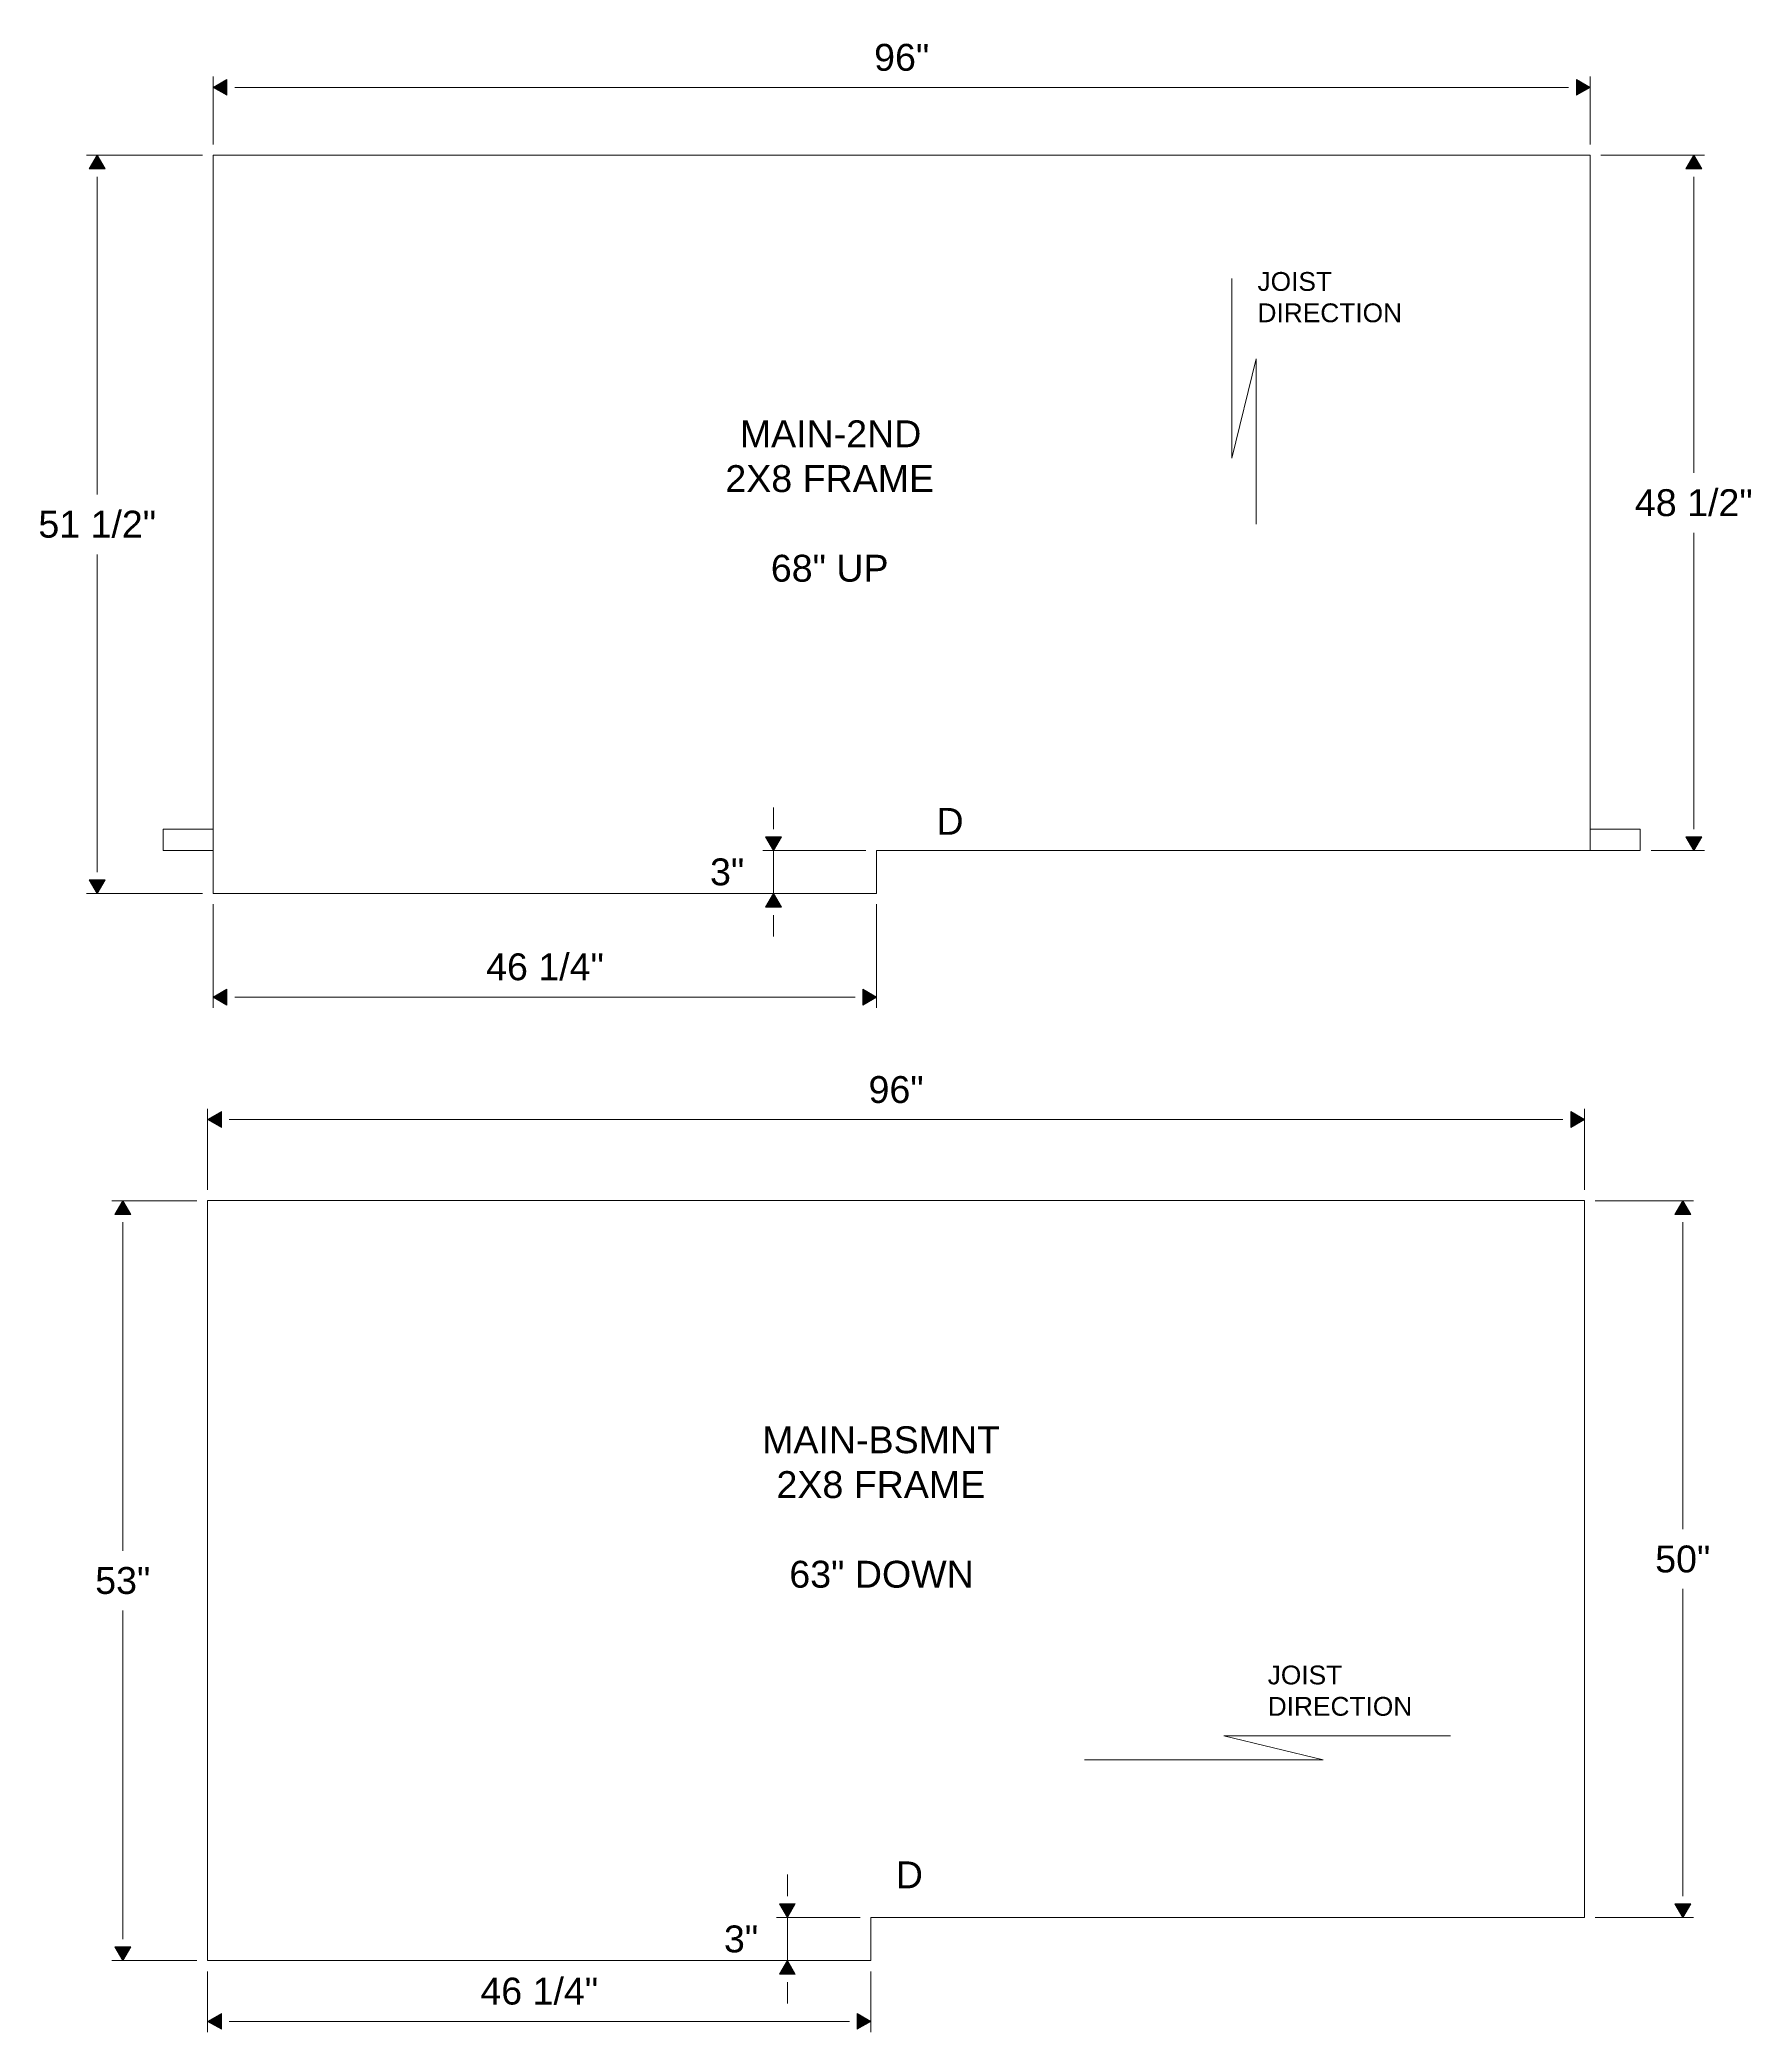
# Model space of a CAD drawing. Header units: inches. Extents: x -20237 to -17371, y 314 to 2010.
# Drawn here: x -17490 to -17370.7, y 1024.6 to 1163.5 of the extents above; entities that cross this region are included whole.
import ezdxf

# ---------------------------------------------------------------- set-up
doc = ezdxf.new("R2010")
doc.units = ezdxf.units.IN
doc.header["$MEASUREMENT"] = 0
doc.header["$PDMODE"] = 35
doc.layers.add('Dimension', color=3, linetype='Continuous', lineweight=9)
doc.layers.add('Plywood', color=6, linetype='Continuous', lineweight=18)
doc.styles.add('Dimension and Text', font='arial.ttf', dxfattribs={"height": 0.078125})
doc.dimstyles.new('Jerrod Dimension', dxfattribs={"dimscale": 0, "dimtxt": 0.078125, "dimasz": 0.0625, "dimexe": 0.03125, "dimexo": 0.03125, "dimgap": 0.046875, "dimtad": 1, "dimtih": 1, "dimtoh": 1, "dimdec": 4, "dimzin": 1, "dimdsep": 46, "dimlunit": 5, "dimtxsty": 'Dimension and Text', "dimblk": 'arrow', "dimcen": 2.421875, "dimclrd": 3, "dimclre": 3, "dimclrt": 3, "dimadec": 1, "dimazin": 0, "dimtfac": 1, "dimtdec": 4, "dimtmove": 2, "dimatfit": 3, "dimldrblk": 'arrow', "dimfxl": 1, "dimtfillclr": 256, "dimfrac": 2, "dimlwd": -1, "dimlwe": -1, "dimarcsym": 2})

# ---------------------------------------------------------------- blocks, each defined once
blk = doc.blocks.new('arrow')
at = {"layer": 'Dimension'}
blk.add_hatch(color=0, dxfattribs=at).paths.add_polyline_path([(0, 0), (-0.637, 0.368), (-0.637, -0.368)])
at = {"layer": 'Dimension', "color": 0}
for p, q in [((-0.637, -0.368), (-0.637, 0.368)), ((0, 0), (-0.637, 0.368)), ((-0.637, -0.368), (0, 0))]:
    blk.add_line(p, q, dxfattribs=at)
blk = doc.blocks.new('*D559')
at = {"layer": 'Defpoints', "color": 0, "transparency": 16777216}
for p in [(-17382.27, 1088.22), (-17478.27, 1082.56), (-17382.27, 1082.56)]:
    blk.add_point(p, dxfattribs=at)
at = {"layer": 'Dimension', "color": 3, "transparency": 16777216}
for p, q in [((-17478.27, 1083.31), (-17478.27, 1088.97)), ((-17476.77, 1088.22), (-17383.77, 1088.22)), ((-17382.27, 1083.31), (-17382.27, 1088.97))]:
    blk.add_line(p, q, dxfattribs=at)
at = {"layer": 'Dimension', "color": 3, "transparency": 16777216, "xscale": 1.5, "yscale": 1.5, "zscale": 1.5, "rotation": 180}
blk.add_blockref('arrow', (-17478.27, 1088.22), dxfattribs=at)
at = {"layer": 'Dimension', "color": 3, "transparency": 16777216, "xscale": 1.5, "yscale": 1.5, "zscale": 1.5}
blk.add_blockref('arrow', (-17382.27, 1088.22), dxfattribs=at)
at = {"layer": 'Dimension', "color": 3, "transparency": 16777216, "insert": (-17430.27, 1090.3), "char_height": 1.875, "attachment_point": 5, "style": 'Dimension and Text'}
blk.add_mtext('96"', dxfattribs=at)
blk = doc.blocks.new('*D560')
at = {"layer": 'Defpoints', "color": 0, "transparency": 16777216}
for p in [(-17382.27, 1082.56), (-17382.27, 1032.56), (-17375.42, 1032.56)]:
    blk.add_point(p, dxfattribs=at)
at = {"layer": 'Dimension', "color": 3, "transparency": 16777216}
for p, q in [((-17381.52, 1082.56), (-17374.67, 1082.56)), ((-17375.42, 1081.06), (-17375.42, 1059.65)), ((-17375.42, 1034.06), (-17375.42, 1055.48)), ((-17381.52, 1032.56), (-17374.67, 1032.56))]:
    blk.add_line(p, q, dxfattribs=at)
at = {"layer": 'Dimension', "color": 3, "transparency": 16777216, "xscale": 1.5, "yscale": 1.5, "zscale": 1.5}
for p, rotation in [((-17375.42, 1082.56), 90), ((-17375.42, 1032.56), 270)]:
    blk.add_blockref('arrow', p, dxfattribs=dict(at, rotation=rotation))
at = {"layer": 'Dimension', "color": 3, "transparency": 16777216, "insert": (-17375.42, 1057.56), "char_height": 1.875, "attachment_point": 5, "style": 'Dimension and Text'}
blk.add_mtext('50"', dxfattribs=at)
blk = doc.blocks.new('*D561')
at = {"layer": 'Defpoints', "color": 0, "transparency": 16777216}
for p in [(-17478.27, 1082.56), (-17484.19, 1029.56), (-17478.27, 1029.56)]:
    blk.add_point(p, dxfattribs=at)
at = {"layer": 'Dimension', "color": 3, "transparency": 16777216}
for p, q in [((-17479.02, 1082.56), (-17484.94, 1082.56)), ((-17484.19, 1081.06), (-17484.19, 1058.15)), ((-17484.19, 1031.06), (-17484.19, 1053.98)), ((-17479.02, 1029.56), (-17484.94, 1029.56))]:
    blk.add_line(p, q, dxfattribs=at)
at = {"layer": 'Dimension', "color": 3, "transparency": 16777216, "xscale": 1.5, "yscale": 1.5, "zscale": 1.5}
for p, rotation in [((-17484.19, 1082.56), 90), ((-17484.19, 1029.56), 270)]:
    blk.add_blockref('arrow', p, dxfattribs=dict(at, rotation=rotation))
at = {"layer": 'Dimension', "color": 3, "transparency": 16777216, "insert": (-17484.19, 1056.06), "char_height": 1.875, "attachment_point": 5, "style": 'Dimension and Text'}
blk.add_mtext('53"', dxfattribs=at)
blk = doc.blocks.new('*D562')
at = {"layer": 'Defpoints', "color": 0, "transparency": 16777216}
for p in [(-17478.27, 1029.56), (-17432.02, 1029.56), (-17432.02, 1025.32)]:
    blk.add_point(p, dxfattribs=at)
at = {"layer": 'Dimension', "color": 3, "transparency": 16777216}
for p, q in [((-17478.27, 1028.81), (-17478.27, 1024.57)), ((-17432.02, 1028.81), (-17432.02, 1024.57)), ((-17476.77, 1025.32), (-17433.52, 1025.32))]:
    blk.add_line(p, q, dxfattribs=at)
at = {"layer": 'Dimension', "color": 3, "transparency": 16777216, "xscale": 1.5, "yscale": 1.5, "zscale": 1.5, "rotation": 180}
blk.add_blockref('arrow', (-17478.27, 1025.32), dxfattribs=at)
at = {"layer": 'Dimension', "color": 3, "transparency": 16777216, "xscale": 1.5, "yscale": 1.5, "zscale": 1.5}
blk.add_blockref('arrow', (-17432.02, 1025.32), dxfattribs=at)
at = {"layer": 'Dimension', "color": 3, "transparency": 16777216, "insert": (-17455.15, 1027.42), "char_height": 1.875, "attachment_point": 5, "style": 'Dimension and Text'}
blk.add_mtext('46 1/4"', dxfattribs=at)
blk = doc.blocks.new('Joist-Horizontal')
at = {"layer": 'Plywood'}
blk.add_lwpolyline([(-13.19, -0.84), (3.46, -0.84), (-3.46, 0.84), (12.33, 0.84)], dxfattribs=at)
at = {"layer": 'Plywood', "insert": (-0.41, 5.74), "char_height": 1.312, "attachment_point": 1, "style": 'Dimension and Text'}
blk.add_mtext_dynamic_manual_height_columns('JOIST\\PDIRECTION', width=8.9466, gutter_width=6.56, heights=[0], dxfattribs=at)
blk = doc.blocks.new('Joist-Veritcal')
at = {"layer": 'Plywood'}
blk.add_lwpolyline([(-0.84, 9.08), (-0.84, -3.46), (0.84, 3.46), (0.84, -8.06)], dxfattribs=at)
at = {"layer": 'Plywood', "insert": (0.94, 9.52), "char_height": 1.312, "attachment_point": 1, "style": 'Dimension and Text'}
blk.add_mtext_dynamic_manual_height_columns('JOIST\\PDIRECTION', width=8.9466, gutter_width=6.56, heights=[0], dxfattribs=at)
blk = doc.blocks.new('*D564')
at = {"layer": 'Defpoints', "color": 0, "transparency": 16777216}
for p in [(-17381.88, 1160.21), (-17477.88, 1155.48), (-17381.88, 1155.48)]:
    blk.add_point(p, dxfattribs=at)
at = {"layer": 'Dimension', "color": 3, "transparency": 16777216}
for p, q in [((-17477.88, 1156.23), (-17477.88, 1160.96)), ((-17381.88, 1156.23), (-17381.88, 1160.96)), ((-17476.38, 1160.21), (-17383.38, 1160.21))]:
    blk.add_line(p, q, dxfattribs=at)
at = {"layer": 'Dimension', "color": 3, "transparency": 16777216, "xscale": 1.5, "yscale": 1.5, "zscale": 1.5, "rotation": 180}
blk.add_blockref('arrow', (-17477.88, 1160.21), dxfattribs=at)
at = {"layer": 'Dimension', "color": 3, "transparency": 16777216, "xscale": 1.5, "yscale": 1.5, "zscale": 1.5}
blk.add_blockref('arrow', (-17381.88, 1160.21), dxfattribs=at)
at = {"layer": 'Dimension', "color": 3, "transparency": 16777216, "insert": (-17429.88, 1162.29), "char_height": 1.875, "attachment_point": 5, "style": 'Dimension and Text'}
blk.add_mtext('96"', dxfattribs=at)
blk = doc.blocks.new('*D565')
at = {"layer": 'Defpoints', "color": 0, "transparency": 16777216}
for p in [(-17381.88, 1155.48), (-17378.38, 1106.98), (-17374.65, 1106.98)]:
    blk.add_point(p, dxfattribs=at)
at = {"layer": 'Dimension', "color": 3, "transparency": 16777216}
for p, q in [((-17381.13, 1155.48), (-17373.9, 1155.48)), ((-17374.65, 1153.98), (-17374.65, 1133.32)), ((-17374.65, 1108.48), (-17374.65, 1129.13)), ((-17377.63, 1106.98), (-17373.9, 1106.98))]:
    blk.add_line(p, q, dxfattribs=at)
at = {"layer": 'Dimension', "color": 3, "transparency": 16777216, "xscale": 1.5, "yscale": 1.5, "zscale": 1.5}
for p, rotation in [((-17374.65, 1155.48), 90), ((-17374.65, 1106.98), 270)]:
    blk.add_blockref('arrow', p, dxfattribs=dict(at, rotation=rotation))
at = {"layer": 'Dimension', "color": 3, "transparency": 16777216, "insert": (-17374.65, 1131.23), "char_height": 1.875, "attachment_point": 5, "style": 'Dimension and Text'}
blk.add_mtext('48 1/2"', dxfattribs=at)
blk = doc.blocks.new('*D566')
at = {"layer": 'Defpoints', "color": 0, "transparency": 16777216}
for p in [(-17477.88, 1155.48), (-17485.97, 1103.98), (-17477.88, 1103.98)]:
    blk.add_point(p, dxfattribs=at)
at = {"layer": 'Dimension', "color": 3, "transparency": 16777216}
for p, q in [((-17478.63, 1155.48), (-17486.72, 1155.48)), ((-17485.97, 1153.98), (-17485.97, 1131.82)), ((-17485.97, 1105.48), (-17485.97, 1127.63)), ((-17478.63, 1103.98), (-17486.72, 1103.98))]:
    blk.add_line(p, q, dxfattribs=at)
at = {"layer": 'Dimension', "color": 3, "transparency": 16777216, "xscale": 1.5, "yscale": 1.5, "zscale": 1.5}
for p, rotation in [((-17485.97, 1155.48), 90), ((-17485.97, 1103.98), 270)]:
    blk.add_blockref('arrow', p, dxfattribs=dict(at, rotation=rotation))
at = {"layer": 'Dimension', "color": 3, "transparency": 16777216, "insert": (-17485.97, 1129.73), "char_height": 1.875, "attachment_point": 5, "style": 'Dimension and Text'}
blk.add_mtext('51 1/2"', dxfattribs=at)
blk = doc.blocks.new('*D567')
at = {"layer": 'Defpoints', "color": 0, "transparency": 16777216}
for p in [(-17477.88, 1103.98), (-17431.63, 1103.98), (-17431.63, 1096.76)]:
    blk.add_point(p, dxfattribs=at)
at = {"layer": 'Dimension', "color": 3, "transparency": 16777216}
for p, q in [((-17477.88, 1103.23), (-17477.88, 1096.01)), ((-17431.63, 1103.23), (-17431.63, 1096.01)), ((-17476.38, 1096.76), (-17433.13, 1096.76))]:
    blk.add_line(p, q, dxfattribs=at)
at = {"layer": 'Dimension', "color": 3, "transparency": 16777216, "xscale": 1.5, "yscale": 1.5, "zscale": 1.5, "rotation": 180}
blk.add_blockref('arrow', (-17477.88, 1096.76), dxfattribs=at)
at = {"layer": 'Dimension', "color": 3, "transparency": 16777216, "xscale": 1.5, "yscale": 1.5, "zscale": 1.5}
blk.add_blockref('arrow', (-17431.63, 1096.76), dxfattribs=at)
at = {"layer": 'Dimension', "color": 3, "transparency": 16777216, "insert": (-17454.75, 1098.86), "char_height": 1.875, "attachment_point": 5, "style": 'Dimension and Text'}
blk.add_mtext('46 1/4"', dxfattribs=at)
blk = doc.blocks.new('*D568')
at = {"layer": 'Defpoints', "color": 0, "transparency": 16777216}
for p in [(-17438.82, 1106.98), (-17431.63, 1106.98), (-17431.63, 1103.98)]:
    blk.add_point(p, dxfattribs=at)
at = {"layer": 'Dimension', "color": 3, "transparency": 16777216}
for p, q in [((-17438.82, 1108.48), (-17438.82, 1109.98)), ((-17432.38, 1106.98), (-17439.57, 1106.98)), ((-17438.82, 1103.98), (-17438.82, 1106.98)), ((-17432.38, 1103.98), (-17439.57, 1103.98)), ((-17438.82, 1102.48), (-17438.82, 1100.98))]:
    blk.add_line(p, q, dxfattribs=at)
at = {"layer": 'Dimension', "color": 3, "transparency": 16777216, "xscale": 1.5, "yscale": 1.5, "zscale": 1.5}
for p, rotation in [((-17438.82, 1106.98), 270), ((-17438.82, 1103.98), 90)]:
    blk.add_blockref('arrow', p, dxfattribs=dict(at, rotation=rotation))
at = {"layer": 'Dimension', "color": 3, "transparency": 16777216, "insert": (-17442.05, 1105.48), "char_height": 1.875, "attachment_point": 5, "style": 'Dimension and Text'}
blk.add_mtext('3"', dxfattribs=at)
blk = doc.blocks.new('*D569')
at = {"layer": 'Defpoints', "color": 0, "transparency": 16777216}
for p in [(-17432.02, 1032.56), (-17437.85, 1029.56), (-17432.02, 1029.56)]:
    blk.add_point(p, dxfattribs=at)
at = {"layer": 'Dimension', "color": 3, "transparency": 16777216}
for p, q in [((-17437.85, 1034.06), (-17437.85, 1035.56)), ((-17432.77, 1032.56), (-17438.6, 1032.56)), ((-17437.85, 1032.56), (-17437.85, 1029.56)), ((-17432.77, 1029.56), (-17438.6, 1029.56)), ((-17437.85, 1028.06), (-17437.85, 1026.56))]:
    blk.add_line(p, q, dxfattribs=at)
at = {"layer": 'Dimension', "color": 3, "transparency": 16777216, "xscale": 1.5, "yscale": 1.5, "zscale": 1.5}
for p, rotation in [((-17437.85, 1032.56), 270), ((-17437.85, 1029.56), 90)]:
    blk.add_blockref('arrow', p, dxfattribs=dict(at, rotation=rotation))
at = {"layer": 'Dimension', "color": 3, "transparency": 16777216, "insert": (-17441.08, 1031.06), "char_height": 1.875, "attachment_point": 5, "style": 'Dimension and Text'}
blk.add_mtext('3"', dxfattribs=at)

msp = doc.modelspace()

# ---------------------------------------------------------------- linework, layer by layer
at = {"layer": 'Plywood'}
for points in [[(-17477.87861, 1106.97509), (-17477.87861, 1155.47509), (-17381.87861, 1155.47509), (-17381.87861, 1106.97509), (-17431.62861, 1106.97509), (-17431.62861, 1103.97509), (-17477.87861, 1103.97509)], [(-17477.87861, 1106.97509), (-17481.37861, 1106.97509), (-17481.37861, 1108.47509), (-17477.87861, 1108.47509)], [(-17381.87861, 1106.97509), (-17378.37861, 1106.97509), (-17378.37861, 1108.47509), (-17381.87861, 1108.47509)], [(-17478.27394, 1032.56289), (-17478.27394, 1082.56289), (-17382.27394, 1082.56289), (-17382.27394, 1032.56289), (-17432.02394, 1032.56289), (-17432.02394, 1029.56289), (-17478.27394, 1029.56289)]]:
    msp.add_lwpolyline(points, close=True, dxfattribs=at)

# ---------------------------------------------------------------- block references
at = {"layer": 'Dimension'}
for name, p in [('Joist-Veritcal', (-17406.0106, 1137.80748)), ('Joist-Horizontal', (-17403.94784, 1044.39771))]:
    msp.add_blockref(name, p, dxfattribs=at)

# ---------------------------------------------------------------- texts
at = {"layer": 'Dimension', "char_height": 1.875, "attachment_point": 1, "style": 'Dimension and Text'}
for s, width, insert in [('\\pi19.12015;MAIN-2ND\\P\\pi18.11422;2X8 FRAME\\P\\pi25.2836;\\P\\pi21.28484;68" UP ', 50.5672015, (-17460.28859, 1136.98569)), ('D', 11.6917415, (-17427.45342, 1109.95504)), ('\\pi17.11277;MAIN-BSMNT\\P\\pi18.11422;2X8 FRAME\\P\\pi25.2836;\\P\\pi19.00823;63" DOWN ', 50.5672015, (-17456.7234, 1066.82435)), ('D', 11.6917415, (-17430.28976, 1036.48004))]:
    msp.add_mtext_dynamic_manual_height_columns(s, width=width, gutter_width=9.375, heights=[0], dxfattribs=dict(at, insert=insert))

# ---------------------------------------------------------------- dimensions: what is measured, and where the dimension line sits
at = {"layer": 'Dimension'}
for base, p1, p2, picture, middle in [((-17381.87861, 1160.20981), (-17477.87861, 1155.47509), (-17381.87861, 1155.47509), '*D564', (-17429.87861, 1162.29213)), ((-17431.62861, 1096.76497), (-17477.87861, 1103.97509), (-17431.62861, 1103.97509), '*D567', (-17454.75361, 1098.85945)), ((-17382.27394, 1088.21805), (-17478.27394, 1082.56289), (-17382.27394, 1082.56289), '*D559', (-17430.27394, 1090.30038)), ((-17432.02394, 1025.3212), (-17478.27394, 1029.56289), (-17432.02394, 1029.56289), '*D562', (-17455.14894, 1027.41567))]:
    dim = msp.add_linear_dim(base=base, p1=p1, p2=p2, dimstyle='Jerrod Dimension', override={"dimpost": '"'}, dxfattribs=at)
    dim.commit()
    dim.dimension.update_dxf_attribs({"geometry": picture, "text_midpoint": middle})
for base, p1, p2, picture, middle in [((-17485.96927, 1103.97509), (-17477.87861, 1155.47509), (-17477.87861, 1103.97509), '*D566', (-17485.96927, 1129.72509)), ((-17374.64627, 1106.97509), (-17381.87861, 1155.47509), (-17378.37861, 1106.97509), '*D565', (-17374.64627, 1131.22509)), ((-17438.82243, 1106.97509), (-17431.62861, 1103.97509), (-17431.62861, 1106.97509), '*D568', (-17442.05086, 1105.47509)), ((-17484.19437, 1029.56289), (-17478.27394, 1082.56289), (-17478.27394, 1029.56289), '*D561', (-17484.19437, 1056.06289)), ((-17375.4246, 1032.56289), (-17382.27394, 1082.56289), (-17382.27394, 1032.56289), '*D560', (-17375.4246, 1057.56289)), ((-17437.84809, 1029.56289), (-17432.02394, 1032.56289), (-17432.02394, 1029.56289), '*D569', (-17441.07652, 1031.06289))]:
    dim = msp.add_linear_dim(base=base, p1=p1, p2=p2, angle=90, dimstyle='Jerrod Dimension', override={"dimpost": '"'}, dxfattribs=at)
    dim.commit()
    dim.dimension.update_dxf_attribs({"geometry": picture, "text_midpoint": middle})

doc.saveas('drawing.dxf')
